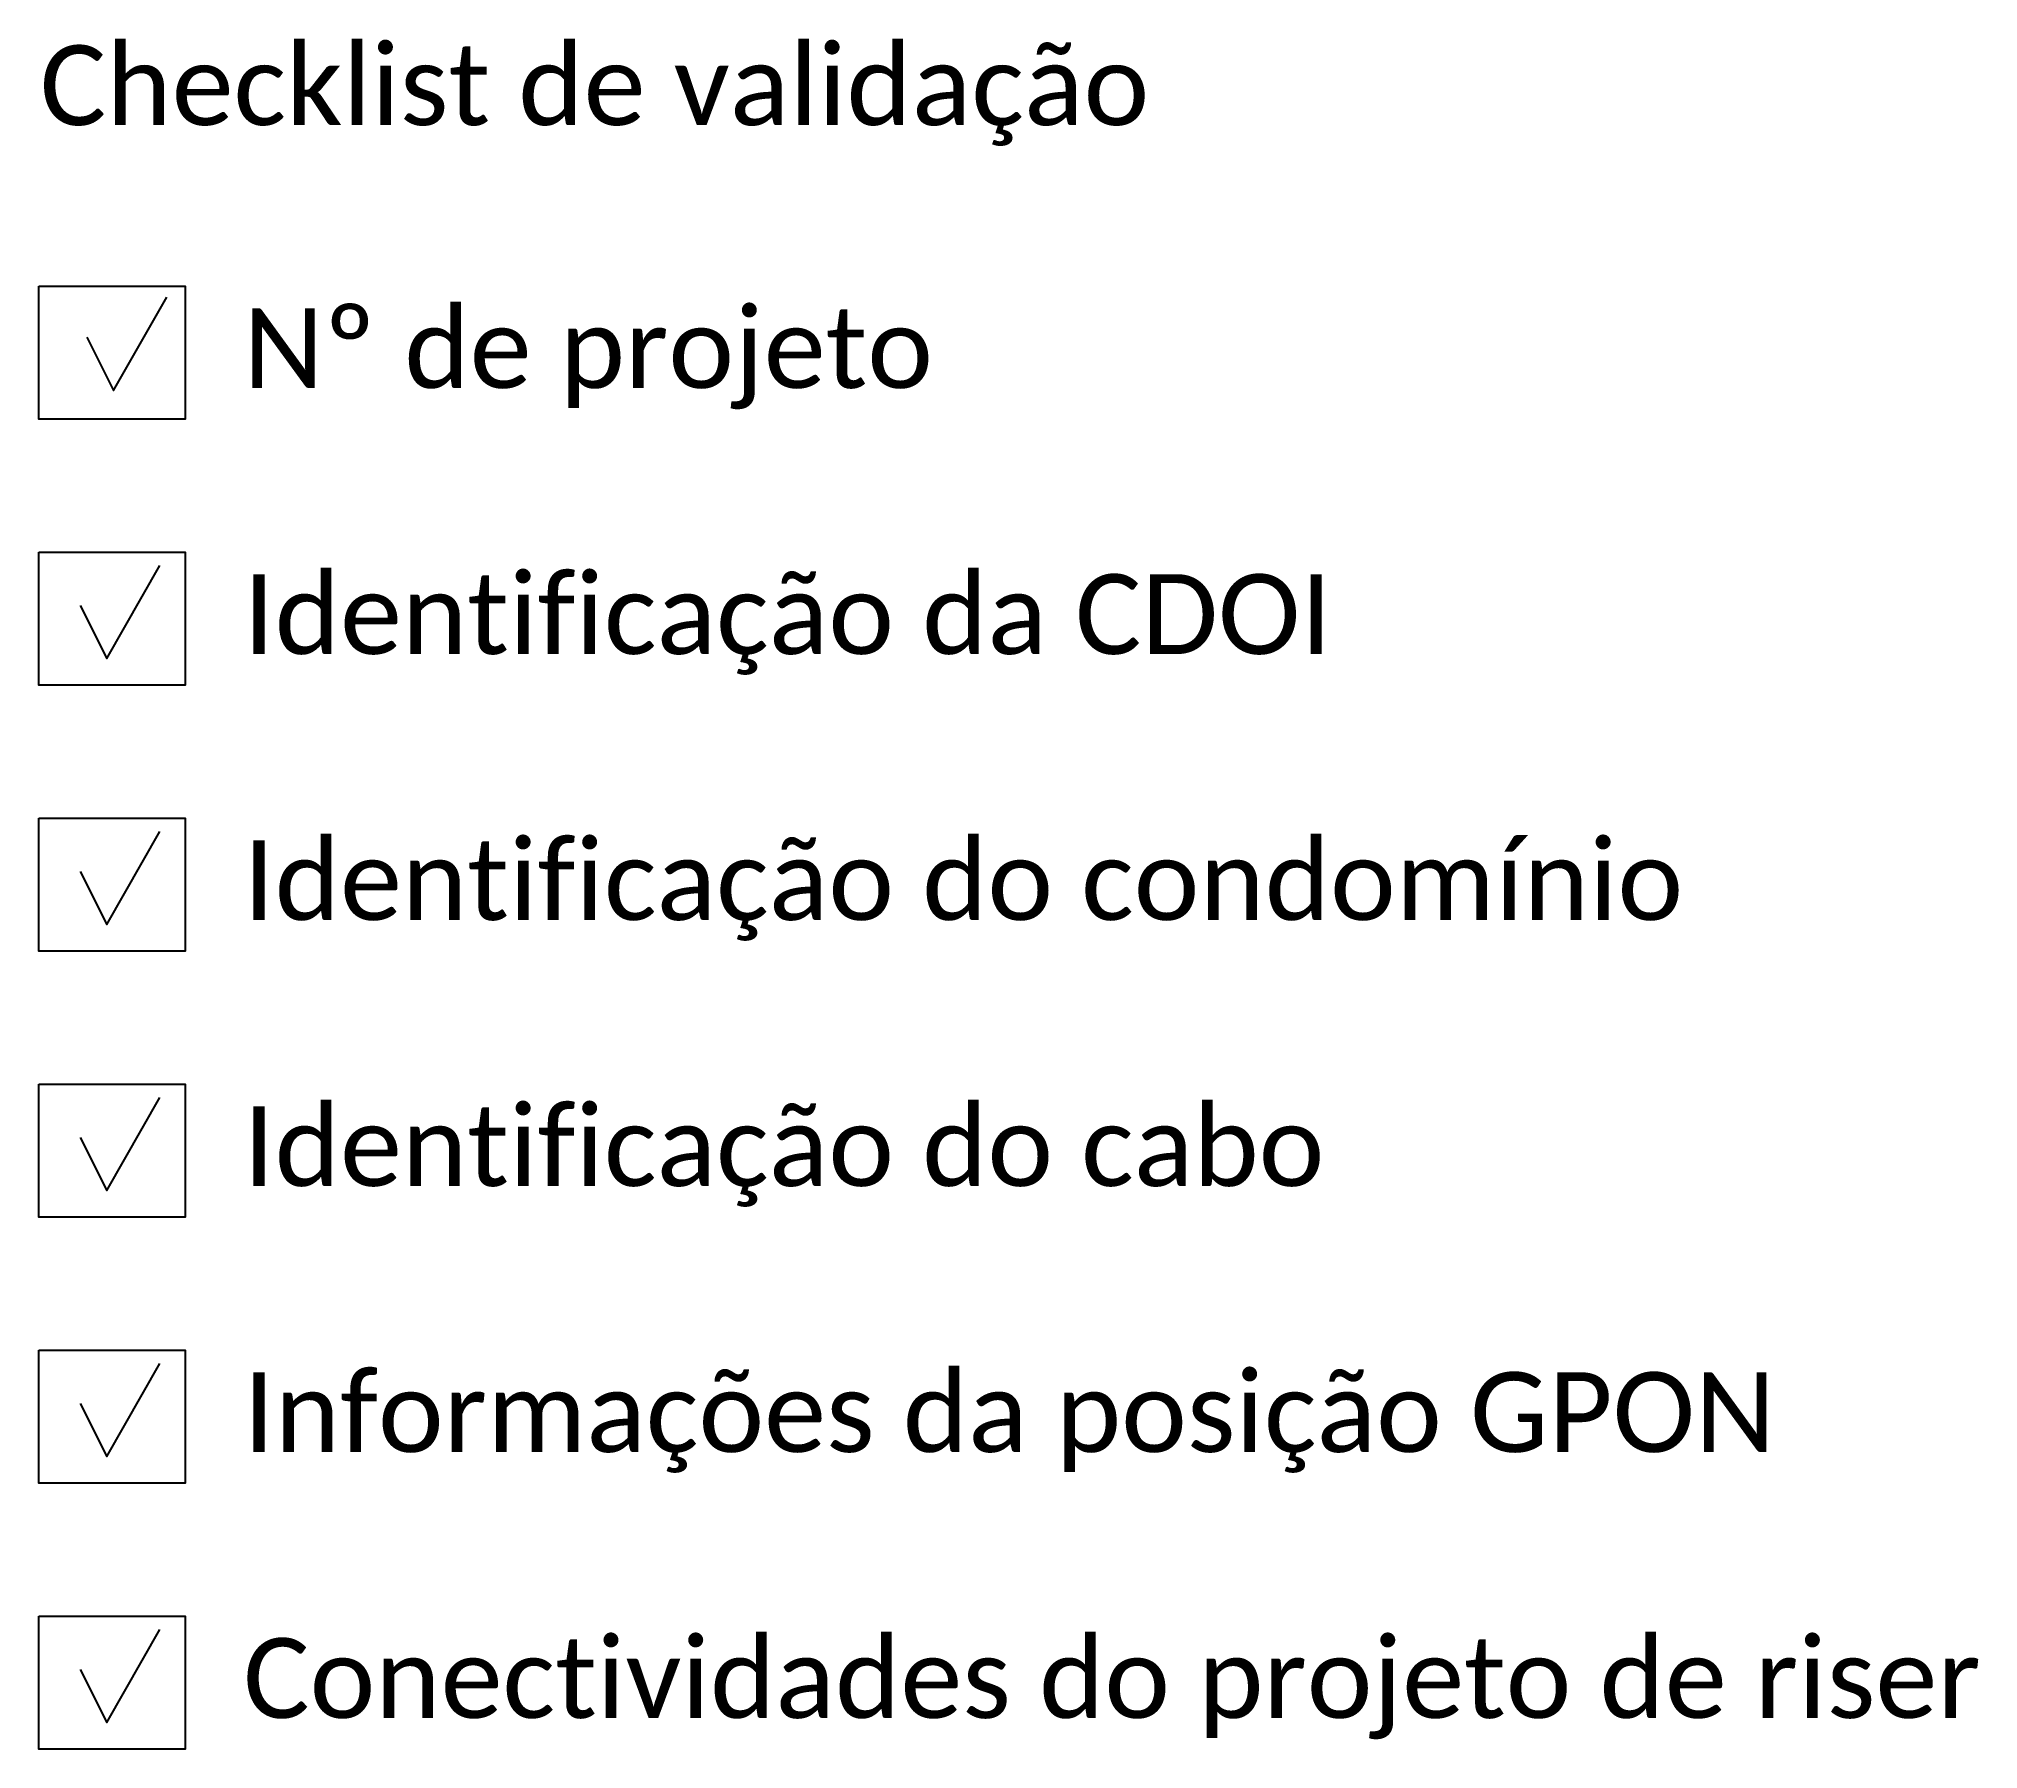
# Model space of a CAD drawing. Header units: metres. Extents: x 10880 to 11829, y -2377 to -1957.
# Drawn here: x 11560.3 to 11829, y -2212.2 to -1975.1 of the extents above; entities that cross this region are included whole.
import ezdxf

# ---------------------------------------------------------------- set-up
doc = ezdxf.new("R2010")
doc.units = ezdxf.units.M
doc.layers.add('10.0 - Cartográfico - Divisa', color=252, linetype='Continuous')
doc.styles.add('WMF-Calibri0', font='calibri.ttf')

msp = doc.modelspace()

# ---------------------------------------------------------------- texts
at = {"color": 0, "style": 'WMF-Calibri0'}
for s, p in [('Checklist de validação', (11560.44, -1987.08)), ('Nº de projeto ', (11588.62, -2023.51)), ('Identificação da CDOI ', (11588.62, -2060.38)), ('Identificação do condomínio', (11588.62, -2097.24)), ('Identificação do cabo ', (11588.62, -2134.11)), ('Informações da posição GPON ', (11588.62, -2170.97)), ('Conectividades do projeto de riser ', (11588.62, -2207.83))]:
    msp.add_text(s, height=11.0592, dxfattribs=at).set_placement(p)

# ---------------------------------------------------------------- linework, layer by layer
at = {"layer": '10.0 - Cartográfico - Divisa', "color": 0, "linetype": 'Continuous'}
for points in [[(11560.28, -2009.41), (11580.55, -2009.41), (11580.55, -2027.84), (11560.28, -2027.84)], [(11560.28, -2046.27), (11580.55, -2046.27), (11580.55, -2064.71), (11560.28, -2064.71)], [(11560.28, -2083.14), (11580.55, -2083.14), (11580.55, -2101.57), (11560.28, -2101.57)], [(11560.28, -2120), (11580.55, -2120), (11580.55, -2138.43), (11560.28, -2138.43)], [(11560.28, -2156.87), (11580.55, -2156.87), (11580.55, -2175.3), (11560.28, -2175.3)], [(11560.28, -2193.73), (11580.55, -2193.73), (11580.55, -2212.16), (11560.28, -2212.16)]]:
    msp.add_lwpolyline(points, close=True, dxfattribs=at)
for points in [[(11566.94, -2016.47), (11570.63, -2023.84), (11578, -2010.94)], [(11566, -2053.65), (11569.69, -2061.02), (11577.06, -2048.12)], [(11566, -2090.51), (11569.69, -2097.88), (11577.06, -2084.98)], [(11566, -2127.38), (11569.69, -2134.75), (11577.06, -2121.85)], [(11566, -2164.24), (11569.69, -2171.61), (11577.06, -2158.71)], [(11566, -2201.1), (11569.69, -2208.48), (11577.06, -2195.57)]]:
    msp.add_lwpolyline(points, dxfattribs=at)

msp.set_redraw_order([(e.dxf.handle, doc.entitydb.next_handle()) for e in msp.query("TEXT MTEXT ATTDEF DIMENSION ARC_DIMENSION")])  # texts and dimensions are drawn at this point

doc.saveas('drawing.dxf')
